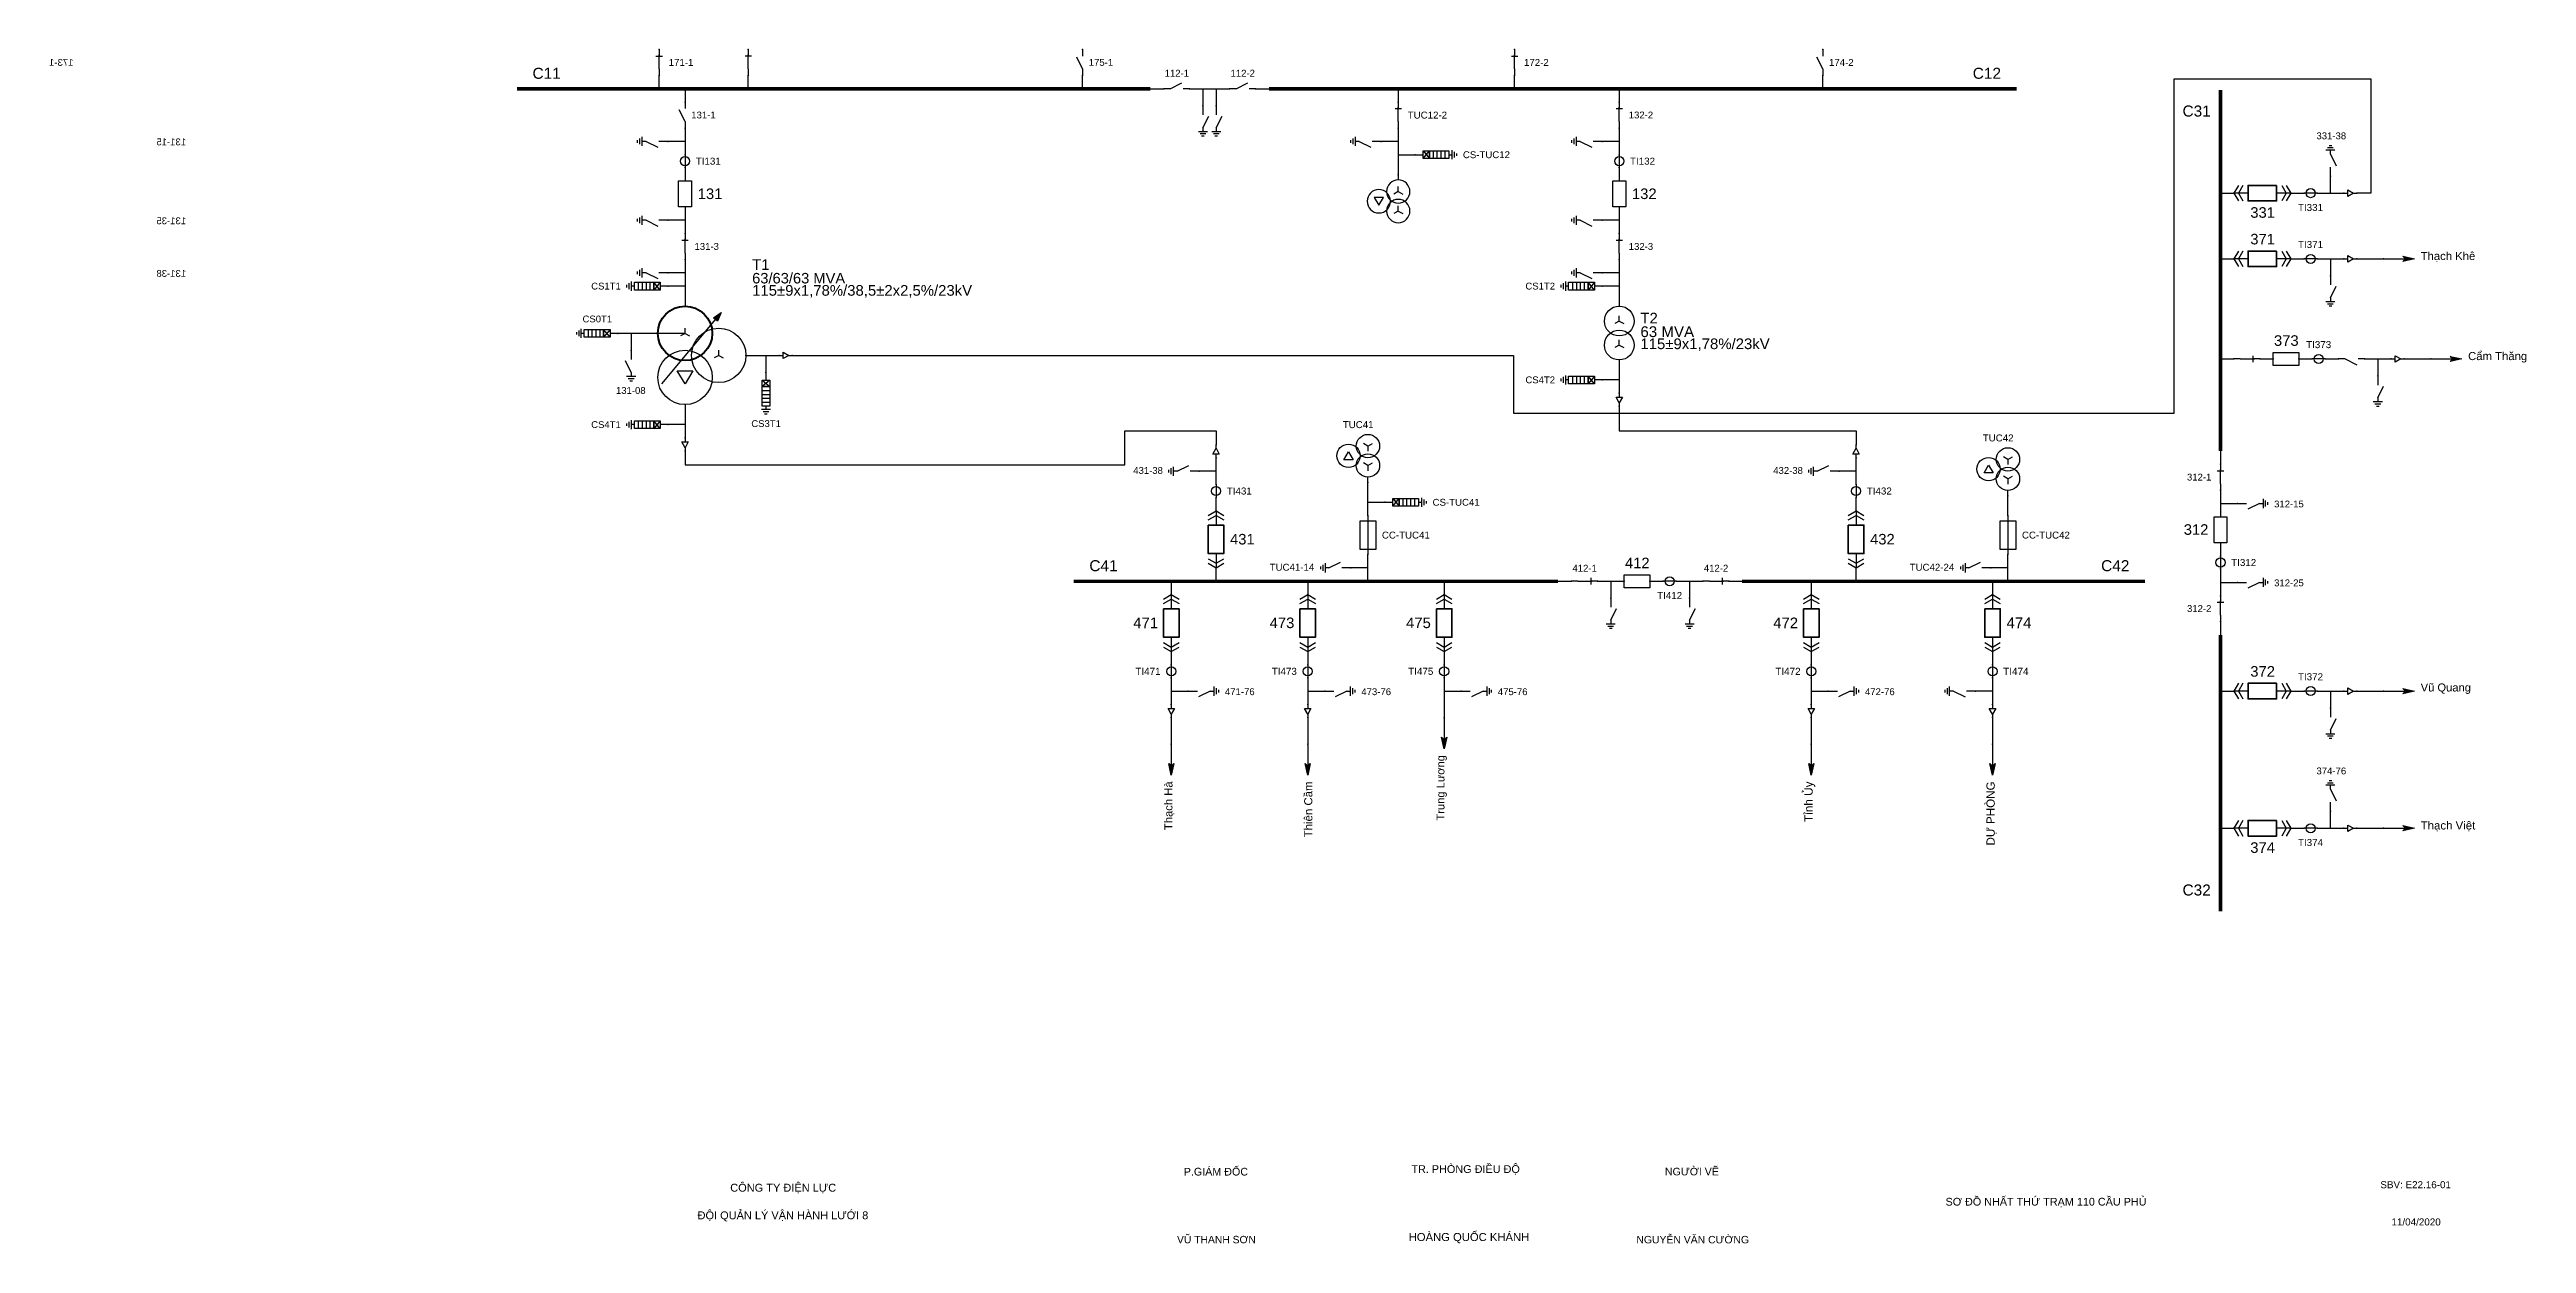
# Model space of a CAD drawing. Header units: millimetres. Extents: x -386 to 411, y 7 to 290.
# Drawn here: x -66.5 to 411.5, y 7.3 to 237.6 of the extents above; entities that cross this region are included whole.
import ezdxf

# ---------------------------------------------------------------- set-up
doc = ezdxf.new("R2010")
doc.units = ezdxf.units.MM
for name, color, linetype, lineweight in [('BUSBAR_110KV', 1, 'Continuous', 50), ('BUSBAR_22KV', 5, 'Continuous', 50), ('BUSBAR_35KV', 30, 'Continuous', 50), ('HV_110KV', 1, 'Continuous', 25), ('MV_22KV', 5, 'Continuous', 25), ('MV_35KV', 30, 'Continuous', 25)]:
    doc.layers.add(name, color=color, linetype=linetype, lineweight=lineweight)
doc.layers.add('SYM_PORTS', color=8, linetype='Continuous', plot=False)
doc.layers.add('TEXT', color=7, linetype='Continuous')
doc.styles.add('SLD_TEXT', font='arial.ttf')

msp = doc.modelspace()

# ---------------------------------------------------------------- texts
at = {"layer": 'TEXT', "attachment_point": 7, "style": 'SLD_TEXT'}
for s, insert, char_height in [('C11', (26.7, 231.96), 2.13), ('C12', (304.62, 231.96), 2.13), ('C31', (345.1, 224.68), 2.13), ('Thạch Khê', (391.06, 196.68), 1.559), ('63/63/63 MVA', (69.08, 192.48), 2.028), ('115±9x1,78%/38,5±2x2,5%/23kV', (69.08, 189.76), 2.0567), ('63 MVA', (240.49, 182.13), 2.085), ('115±9x1,78%/23kV', (240.49, 179.45), 2.0611), ('Cẩm Thăng', (400.21, 177.25), 1.563), ('C41', (134.15, 136.96), 2.13), ('C42', (329.4, 136.96), 2.13), ('Vũ Quang', (391.06, 113.32), 1.541), ('Thạch Việt', (391.06, 86.81), 1.578), ('C32', (345.1, 74.39), 2.13), ('CÔNG TY ĐIỆN LỰC', (64.85, 16.95), 1.5195), ('P.GIÁM ĐỐC', (152.37, 20.38), 1.48), ('TR. PHÒNG ĐIỀU ĐỘ', (196.29, 20.56), 1.4987), ('NGƯỜI VẼ', (245.22, 20.41), 1.46), ('SBV: E22.16-01', (383.28, 17.93), 1.3599), ('SƠ ĐỒ NHẤT THỨ TRẠM 110 CẦU PHỦ', (299.37, 14.27), 1.4925), ('ĐỘI QUẢN LÝ VẬN HÀNH LƯỚI 8', (58.55, 11.54), 1.5166), ('HOÀNG QUỐC KHÁNH', (195.78, 7.33), 1.5522), ('11/04/2020', (385.42, 10.74), 1.361), ('VŨ THANH SƠN', (151.07, 7.31), 1.4259), ('NGUYỄN VĂN CƯỜNG', (239.71, 7.29), 1.4379)]:
    msp.add_mtext(s, dxfattribs=dict(at, insert=insert, char_height=char_height))
at = {"layer": 'TEXT', "attachment_point": 7, "rotation": 90, "style": 'SLD_TEXT'}
for s, insert, char_height in [('Trung Lương', (203.14, 88.9), 1.5338), ('Thạch Hà', (150.53, 87.04), 1.551), ('Thiên Cầm', (177.21, 85.65), 1.578), ('Tỉnh Ủy', (274.23, 88.6), 1.626), ('DỰ PHÒNG', (309.22, 84.07), 1.603)]:
    msp.add_mtext(s, dxfattribs=dict(at, insert=insert, char_height=char_height))

# ---------------------------------------------------------------- blocks, each defined once
blk = doc.blocks.new('SYM_DISCONNECTOR_CLOSED')
at = {"lineweight": 25}
for points in [[(-0.625, 1.25), (0.625, 1.25)], [(0, 2.5), (0, 1.25)], [(0, -1.25), (0, 1.5)], [(0, -1.25), (0, -2.5)]]:
    blk.add_lwpolyline(points, dxfattribs=at)
at = {"layer": 'SYM_PORTS'}
for p in [(0, 2.5), (0, -2.5)]:
    blk.add_point(p, dxfattribs=at)
blk.add_attdef('DEVICE_CODE', (1.625, -0.5), '', height=2)
blk = doc.blocks.new('SYM_DISCONNECTOR_OPEN')
at = {"lineweight": 25}
for points in [[(0, -1.25), (-1.125, 1)], [(0, 2.5), (0, 1.25)], [(0, -1.25), (0, -2.5)]]:
    blk.add_lwpolyline(points, dxfattribs=at)
at = {"layer": 'SYM_PORTS'}
for p in [(0, 2.5), (0, -2.5)]:
    blk.add_point(p, dxfattribs=at)
blk.add_attdef('DEVICE_CODE', (1, -0.5), '', height=2)
blk = doc.blocks.new('SYM_EARTHING_SWITCH_OPEN')
at = {"lineweight": 25}
for points in [[(0, -1.25), (-1.125, 1)], [(0, 3), (0, 1.25)], [(-0.875, -2), (0.875, -2)], [(-0.5625, -2.4375), (0.5625, -2.4375)], [(-0.25, -2.875), (0.25, -2.875)], [(0, -1.25), (0, -2)]]:
    blk.add_lwpolyline(points, dxfattribs=at)
at = {"layer": 'SYM_PORTS'}
blk.add_point((0, 3), dxfattribs=at)
blk.add_attdef('DEVICE_CODE', (1.875, 0), '', height=2)
blk = doc.blocks.new('SYM_CURRENT_TRANSFORMER')
at = {"lineweight": 25}
blk.add_lwpolyline([(0, 1.25), (0, -1.25)], dxfattribs=at)
blk.add_circle((0, 0), 0.875, dxfattribs=at)
at = {"layer": 'SYM_PORTS'}
for p in [(0, 1.25), (0, -1.25)]:
    blk.add_point(p, dxfattribs=at)
blk.add_attdef('DEVICE_CODE', (1.875, -1.75), '', height=2)
at = {"flags": 1}
blk.add_attdef('RATIO', (1.875, -4.75), '', height=2, dxfattribs=at)
blk = doc.blocks.new('SYM_CIRCUIT_BREAKER')
at = {"lineweight": 25}
blk.add_lwpolyline([(-1.25, 2.5), (1.25, 2.5), (1.25, -2.5), (-1.25, -2.5)], close=True, dxfattribs=at)
at = {"layer": 'SYM_PORTS'}
for p in [(0, 2.5), (0, -2.5)]:
    blk.add_point(p, dxfattribs=at)
blk.add_attdef('DEVICE_CODE', (2.25, -0.5), '', height=2)
at = {"flags": 1}
blk.add_attdef('RATING', (2.25, -3.5), '', height=2, dxfattribs=at)
blk = doc.blocks.new('SYM_SURGE_ARRESTER')
at = {"lineweight": 25}
for points in [[(-0.75, 2.5), (0.75, 2.5), (0.75, 1.25), (-0.75, 1.25)], [(-0.75, 1.25), (0.75, 1.25), (0.75, -2.5), (-0.75, -2.5)]]:
    blk.add_lwpolyline(points, close=True, dxfattribs=at)
for points in [[(-0.75, 2.5), (0.75, 1.25)], [(0.75, 2.5), (-0.75, 1.25)], [(-0.75, 0.5), (0.75, 0.5)], [(0, 4), (0, 2.5)], [(-0.875, -3.125), (0.875, -3.125)], [(-0.75, -0.25), (0.75, -0.25)], [(-0.75, -1), (0.75, -1)], [(-0.75, -1.75), (0.75, -1.75)], [(-0.5625, -3.5625), (0.5625, -3.5625)], [(-0.25, -4), (0.25, -4)], [(0, -2.5), (0, -3.125)]]:
    blk.add_lwpolyline(points, dxfattribs=at)
at = {"layer": 'SYM_PORTS'}
blk.add_point((0, 4), dxfattribs=at)
blk.add_attdef('DEVICE_CODE', (1.875, 1), '', height=2)
blk = doc.blocks.new('SYM_TRANSFORMER_3W')
blk.add_hatch(color=7).paths.add_polyline_path([(3.75, 8.25), (3.0125, 6.575), (2.2375, 7.225)])
at = {"lineweight": 25}
for points in [[(-7.75, -5.5), (3.0125, 7.35)], [(-3.25, 4.25), (-3.25, 5.25)], [(-3.25, 4.25), (-8.5, 4.25)], [(-3.25, 4.25), (-4.1125, 3.75)], [(-3.25, 4.25), (-2.3875, 3.75)], [(3.25, 0), (2.3875, -0.5)], [(3.25, 0), (3.25, 1)], [(3.25, 0), (4.1125, -0.5)]]:
    blk.add_lwpolyline(points, dxfattribs=at)
for points in [[(3.75, 8.25), (3.0125, 6.575), (2.2375, 7.225)], [(-4.75, -3), (-1.75, -3), (-3.25, -5.5)]]:
    blk.add_lwpolyline(points, close=True, dxfattribs=at)
at = {"lineweight": 50}
blk.add_circle((-3.25, 4.25), 5.25, dxfattribs=at)
at = {"lineweight": 25}
for centre in [(3.25, 0), (-3.25, -4.25)]:
    blk.add_circle(centre, 5.25, dxfattribs=at)
at = {"layer": 'SYM_PORTS'}
for p in [(-3.25, 9.5), (-8.5, 4.25), (8.5, 0), (-3.25, -9.5)]:
    blk.add_point(p, dxfattribs=at)
blk.add_attdef('DEVICE_CODE', (9.5, 6.5), '', height=2)
at = {"flags": 1}
for tag, p in [('POWER', (9.5, 3.5)), ('VOLTAGE_RATIO', (9.5, 0.5))]:
    blk.add_attdef(tag, p, '', height=2, dxfattribs=at)
blk = doc.blocks.new('SYM_CABLE_TERMINATION')
at = {"lineweight": 25}
blk.add_lwpolyline([(-0.625, 0.5), (0.625, 0.5), (0, -0.625)], close=True, dxfattribs=at)
for points in [[(0, 1.25), (0, 0.5)], [(0, -0.625), (0, -1.25)]]:
    blk.add_lwpolyline(points, dxfattribs=at)
at = {"layer": 'SYM_PORTS'}
for p in [(0, 1.25), (0, -1.25)]:
    blk.add_point(p, dxfattribs=at)
blk = doc.blocks.new('SYM_TRANSFORMER_2W')
at = {"lineweight": 25}
for points in [[(0, 2.3125), (-0.8625, 1.8125)], [(0, 2.3125), (0, 3.3125)], [(0, 2.3125), (0.8625, 1.8125)], [(0, -2.3125), (-0.8625, -2.8125)], [(0, -2.3125), (0, -1.3125)], [(0, -2.3125), (0.8625, -2.8125)]]:
    blk.add_lwpolyline(points, dxfattribs=at)
for centre in [(0, 2.3125), (0, -2.3125)]:
    blk.add_circle(centre, 2.875, dxfattribs=at)
at = {"layer": 'SYM_PORTS'}
for p in [(0, 5.1875), (0, -5.1875)]:
    blk.add_point(p, dxfattribs=at)
blk.add_attdef('DEVICE_CODE', (3.875, 2.1875), '', height=2)
at = {"flags": 1}
for tag, p in [('POWER', (3.875, -0.8125)), ('VOLTAGE_RATIO', (3.875, -3.8125))]:
    blk.add_attdef(tag, p, '', height=2, dxfattribs=at)
blk = doc.blocks.new('SYM_DRAWOUT_BREAKER')
at = {"lineweight": 25}
for points in [[(-1.5, 4.625), (0, 5.5), (1.5, 4.625)], [(0, 5.5), (0, 2.75)], [(-1.5, 3.75), (0, 4.625), (1.5, 3.75)], [(-1.5, -3.75), (0, -4.625), (1.5, -3.75)], [(-1.5, -4.625), (0, -5.5), (1.5, -4.625)], [(0, -2.75), (0, -5.5)]]:
    blk.add_lwpolyline(points, dxfattribs=at)
at = {"lineweight": 35}
blk.add_lwpolyline([(-1.5, 2.75), (1.5, 2.75), (1.5, -2.75), (-1.5, -2.75)], close=True, dxfattribs=at)
at = {"layer": 'SYM_PORTS'}
for p in [(0, 5.5), (0, -5.5)]:
    blk.add_point(p, dxfattribs=at)
blk.add_attdef('DEVICE_CODE', (2.5, 2.5), '', height=2)
at = {"flags": 1}
blk.add_attdef('RATING', (2.5, -0.5), '', height=2, dxfattribs=at)
blk = doc.blocks.new('SYM_LINE_FEEDER_ARROW')
blk.add_hatch(color=7).paths.add_polyline_path([(0, -3), (-0.5, -0.75), (0, -1.25), (0.5, -0.75)])
at = {"lineweight": 25}
blk.add_lwpolyline([(0, 3), (0, -1.25)], dxfattribs=at)
blk.add_lwpolyline([(0, -3), (-0.5, -0.75), (0, -1.25), (0.5, -0.75)], close=True, dxfattribs=at)
at = {"layer": 'SYM_PORTS'}
blk.add_point((0, 3), dxfattribs=at)
blk.add_attdef('LINE_NAME', (1.5, 0), '', height=2)
blk = doc.blocks.new('SYM_FUSE_DISCONNECTOR')
at = {"lineweight": 25}
blk.add_lwpolyline([(-1.5, 2.75), (1.5, 2.75), (1.5, -2.75), (-1.5, -2.75)], close=True, dxfattribs=at)
blk.add_lwpolyline([(0, 3.75), (0, -3.75)], dxfattribs=at)
at = {"layer": 'SYM_PORTS'}
for p in [(0, 3.75), (0, -3.75)]:
    blk.add_point(p, dxfattribs=at)
blk.add_attdef('DEVICE_CODE', (2.5, 0.75), '', height=2)
at = {"flags": 1}
blk.add_attdef('RATING', (2.5, -2.25), '', height=2, dxfattribs=at)
blk = doc.blocks.new('SYM_VOLTAGE_TRANSFORMER')
at = {"lineweight": 25}
for points in [[(0, 1.375), (-0.8625, 0.875)], [(0, 4.625), (0, 3.625)], [(0, 1.375), (0, 2.375)], [(0, 1.375), (0.8625, 0.875)], [(0, -2.375), (-0.8625, -2.875)], [(0, -2.375), (0, -1.375)], [(0, -2.375), (0.8625, -2.875)]]:
    blk.add_lwpolyline(points, dxfattribs=at)
blk.add_lwpolyline([(2.875, 0.25), (4.625, 0.25), (3.75, -1.25)], close=True, dxfattribs=at)
for centre in [(0, 1.375), (3.75, -0.5), (0, -2.375)]:
    blk.add_circle(centre, 2.25, dxfattribs=at)
at = {"layer": 'SYM_PORTS'}
blk.add_point((0, 4.625), dxfattribs=at)
blk.add_attdef('DEVICE_CODE', (7, 1.625), '', height=2)
at = {"flags": 1}
blk.add_attdef('RATIO', (7, -1.375), '', height=2, dxfattribs=at)

# ---------------------------------------------------------------- linework, layer by layer
at = {"layer": 'BUSBAR_110KV', "const_width": 0.66}
for points in [[(23.7, 230.06), (145.93, 230.06)], [(168.79, 230.06), (313.08, 230.06)]]:
    msp.add_lwpolyline(points, dxfattribs=at)
at = {"layer": 'BUSBAR_22KV', "const_width": 0.66}
for points in [[(131.15, 135.06), (224.61, 135.06)], [(260.12, 135.06), (337.87, 135.06)]]:
    msp.add_lwpolyline(points, dxfattribs=at)
at = {"layer": 'BUSBAR_35KV', "const_width": 0.66}
for points in [[(352.43, 229.85), (352.43, 160.21)], [(352.43, 124.7), (352.43, 71.36)]]:
    msp.add_lwpolyline(points, dxfattribs=at)
at = {"layer": 'HV_110KV'}
for points in [[(51.15, 230.06), (51.15, 232.64)], [(56.13, 230.06), (56.13, 227.49)], [(68.34, 230.06), (68.34, 232.64)], [(132.83, 230.06), (132.83, 232.64)], [(145.93, 230.06), (148.5, 230.06)], [(153.5, 230.06), (156.07, 230.06)], [(156.07, 230.06), (156.07, 226.79)], [(156.07, 230.06), (158.64, 230.06)], [(158.64, 230.06), (158.64, 226.79)], [(158.64, 230.06), (161.21, 230.06)], [(166.21, 230.06), (168.79, 230.06)], [(193.76, 230.06), (193.76, 227.49)], [(216.21, 230.06), (216.21, 232.64)], [(236.41, 230.06), (236.41, 227.49)], [(275.68, 230.06), (275.68, 232.64)], [(56.13, 219.92), (52.85, 219.92)], [(56.13, 222.49), (56.13, 219.92)], [(56.13, 219.92), (56.13, 217.35)], [(193.76, 219.92), (190.48, 219.92)], [(193.76, 222.49), (193.76, 219.92)], [(193.76, 219.92), (193.76, 217.35)], [(236.41, 219.92), (233.13, 219.92)], [(236.41, 222.49), (236.41, 219.92)], [(236.41, 219.92), (236.41, 217.35)], [(193.76, 217.35), (197.04, 217.35)], [(193.76, 217.35), (193.76, 213.49)], [(56.13, 214.85), (56.13, 212.28)], [(236.41, 214.85), (236.41, 212.28)], [(56.13, 207.28), (56.13, 204.7)], [(236.41, 207.28), (236.41, 204.7)], [(56.13, 204.7), (52.85, 204.7)], [(56.13, 204.7), (56.13, 202.13)], [(236.41, 204.7), (233.13, 204.7)], [(236.41, 204.7), (236.41, 202.13)], [(56.13, 197.13), (56.13, 194.56)], [(236.41, 197.13), (236.41, 194.56)], [(56.13, 194.56), (52.85, 194.56)], [(56.13, 191.99), (52.85, 191.99)], [(56.13, 194.56), (56.13, 191.99)], [(56.13, 191.99), (56.13, 188.13)], [(236.41, 194.56), (233.13, 194.56)], [(236.41, 191.99), (233.13, 191.99)], [(236.41, 194.56), (236.41, 191.99)], [(236.41, 191.99), (236.41, 188.13)], [(45.74, 182.88), (43.17, 182.88)], [(50.88, 182.88), (45.74, 182.88)], [(45.74, 182.88), (45.74, 179.6)]]:
    msp.add_lwpolyline(points, dxfattribs=at)
at = {"layer": 'MV_22KV'}
for points in [[(236.41, 177.75), (236.41, 173.9)], [(236.41, 173.9), (233.13, 173.9)], [(236.41, 173.9), (236.41, 171.32)], [(56.13, 169.13), (56.13, 165.27)], [(236.41, 168.82), (236.41, 166.12), (236.41, 164.05), (282.11, 164.05), (282.11, 161.35)], [(56.13, 165.27), (52.85, 165.27)], [(56.13, 165.27), (56.13, 162.7)], [(56.13, 160.2), (56.13, 157.5), (141, 157.5), (141, 164.05), (158.6, 164.05), (158.6, 161.35)], [(158.6, 156.28), (158.6, 158.85)], [(282.11, 156.28), (282.11, 158.85)], [(158.6, 156.28), (155.33, 156.28)], [(158.6, 153.71), (158.6, 156.28)], [(187.91, 150.28), (187.91, 154.14)], [(282.11, 156.28), (278.83, 156.28)], [(282.11, 153.71), (282.11, 156.28)], [(158.6, 148.64), (158.6, 151.21)], [(187.91, 147.71), (187.91, 150.28)], [(187.91, 150.28), (191.19, 150.28)], [(282.11, 148.64), (282.11, 151.21)], [(311.42, 147.71), (311.42, 151.57)], [(187.91, 137.64), (187.91, 140.21)], [(311.42, 137.64), (311.42, 140.21)], [(149.96, 135.06), (149.96, 132.49)], [(158.6, 135.06), (158.6, 137.64)], [(176.29, 135.06), (176.29, 132.49)], [(187.91, 137.64), (184.64, 137.64)], [(187.91, 135.06), (187.91, 137.64)], [(202.62, 135.06), (202.62, 132.49)], [(224.61, 135.06), (227.18, 135.06)], [(232.18, 135.06), (234.76, 135.06)], [(234.76, 135.06), (234.76, 131.79)], [(234.76, 135.06), (237.33, 135.06)], [(242.33, 135.06), (244.9, 135.06)], [(247.4, 135.06), (249.97, 135.06)], [(249.97, 135.06), (249.97, 131.79)], [(249.97, 135.06), (252.54, 135.06)], [(257.54, 135.06), (260.12, 135.06)], [(273.47, 135.06), (273.47, 132.49)], [(282.11, 135.06), (282.11, 137.64)], [(311.42, 137.64), (308.14, 137.64)], [(308.44, 135.06), (308.44, 132.49)], [(311.42, 135.06), (311.42, 137.64)], [(149.96, 121.49), (149.96, 118.92)], [(176.29, 121.49), (176.29, 118.92)], [(202.62, 121.49), (202.62, 118.92)], [(273.47, 121.49), (273.47, 118.92)], [(308.44, 121.49), (308.44, 118.92)], [(149.96, 116.42), (149.96, 113.85)], [(176.29, 116.42), (176.29, 113.85)], [(202.62, 116.42), (202.62, 113.85)], [(273.47, 116.42), (273.47, 113.85)], [(308.44, 116.42), (308.44, 113.85)], [(149.96, 113.85), (153.24, 113.85)], [(149.96, 113.85), (149.96, 111.28)], [(176.29, 113.85), (179.57, 113.85)], [(176.29, 113.85), (176.29, 111.28)], [(202.62, 113.85), (205.9, 113.85)], [(202.62, 113.85), (202.62, 108.7)], [(273.47, 113.85), (276.74, 113.85)], [(273.47, 113.85), (273.47, 111.28)], [(308.44, 113.85), (305.16, 113.85)], [(308.44, 113.85), (308.44, 111.28)], [(149.96, 108.78), (149.96, 103.63)], [(176.29, 108.78), (176.29, 103.63)], [(273.47, 108.78), (273.47, 103.63)], [(308.44, 108.78), (308.44, 103.63)]]:
    msp.add_lwpolyline(points, dxfattribs=at)
at = {"layer": 'MV_35KV'}
for points in [[(76.81, 178.63), (79.51, 178.63), (216, 178.63), (216, 167.51), (343.5, 167.51), (343.5, 232.01), (381.42, 232.01), (381.42, 209.93), (378.72, 209.93)], [(373.64, 209.93), (373.64, 213.21)], [(352.43, 209.93), (355, 209.93)], [(366, 209.93), (368.57, 209.93)], [(371.07, 209.93), (373.64, 209.93)], [(373.64, 209.93), (376.22, 209.93)], [(352.43, 197.25), (355, 197.25)], [(366, 197.25), (368.57, 197.25)], [(371.07, 197.25), (373.64, 197.25)], [(373.64, 197.25), (373.64, 193.98)], [(373.64, 197.25), (376.22, 197.25)], [(378.72, 197.25), (383.86, 197.25)], [(67.88, 178.63), (71.74, 178.63)], [(71.74, 178.63), (71.74, 175.35)], [(71.74, 178.63), (74.31, 178.63)], [(352.43, 177.94), (355, 177.94)], [(360, 177.94), (362.57, 177.94)], [(367.57, 177.94), (370.14, 177.94)], [(372.64, 177.94), (375.22, 177.94)], [(380.22, 177.94), (382.79, 177.94)], [(382.79, 177.94), (382.79, 174.66)], [(382.79, 177.94), (385.36, 177.94)], [(387.86, 177.94), (393, 177.94)], [(352.43, 160.21), (352.43, 157.63)], [(352.43, 152.63), (352.43, 150.06)], [(352.43, 150.06), (355.7, 150.06)], [(352.43, 150.06), (352.43, 147.49)], [(352.43, 142.49), (352.43, 139.92)], [(352.43, 137.42), (352.43, 134.84)], [(352.43, 134.84), (355.7, 134.84)], [(352.43, 134.84), (352.43, 132.27)], [(352.43, 127.27), (352.43, 124.7)], [(352.43, 113.86), (355, 113.86)], [(366, 113.86), (368.57, 113.86)], [(371.07, 113.86), (373.64, 113.86)], [(373.64, 113.86), (373.64, 110.58)], [(373.64, 113.86), (376.22, 113.86)], [(378.72, 113.86), (383.86, 113.86)], [(352.43, 87.4), (355, 87.4)], [(366, 87.4), (368.57, 87.4)], [(371.07, 87.4), (373.64, 87.4)], [(373.64, 87.4), (373.64, 90.68)], [(373.64, 87.4), (376.22, 87.4)], [(378.72, 87.4), (383.86, 87.4)]]:
    msp.add_lwpolyline(points, dxfattribs=at)

# ---------------------------------------------------------------- block references
at = {"layer": 'HV_110KV'}
ref = msp.add_blockref('SYM_DISCONNECTOR_CLOSED', (68.34, 235.14), dxfattribs=dict(at, xscale=-1))
ref.add_attrib('DEVICE_CODE', '173-1', (61.87, 234.5), dxfattribs={"layer": 'TEXT', "extrusion": (0, 0, -1), "height": 1.321, "style": 'SLD_TEXT'})
ref = msp.add_blockref('SYM_DISCONNECTOR_CLOSED', (51.15, 235.14), dxfattribs=at)
ref.add_attrib('DEVICE_CODE', '171-1', (52.98, 234.48), dxfattribs={"layer": 'TEXT', "height": 1.332, "style": 'SLD_TEXT'})
ref = msp.add_blockref('SYM_DISCONNECTOR_OPEN', (132.83, 235.14), dxfattribs=at)
ref.add_attrib('DEVICE_CODE', '175-1', (134.03, 234.5), dxfattribs={"layer": 'TEXT', "height": 1.321, "style": 'SLD_TEXT'})
ref = msp.add_blockref('SYM_DISCONNECTOR_CLOSED', (216.21, 235.14), dxfattribs=at)
ref.add_attrib('DEVICE_CODE', '172-2', (218.03, 234.48), dxfattribs={"layer": 'TEXT', "height": 1.332, "style": 'SLD_TEXT'})
ref = msp.add_blockref('SYM_DISCONNECTOR_OPEN', (275.68, 235.14), dxfattribs=at)
ref.add_attrib('DEVICE_CODE', '174-2', (276.88, 234.48), dxfattribs={"layer": 'TEXT', "height": 1.332, "style": 'SLD_TEXT'})
ref = msp.add_blockref('SYM_DISCONNECTOR_OPEN', (151, 230.06), dxfattribs=dict(at, rotation=270))
ref.add_attrib('DEVICE_CODE', '112-1', (148.68, 232.41), dxfattribs={"layer": 'TEXT', "height": 1.318, "style": 'SLD_TEXT'})
ref = msp.add_blockref('SYM_DISCONNECTOR_OPEN', (163.71, 230.06), dxfattribs=dict(at, rotation=270))
ref.add_attrib('DEVICE_CODE', '112-2', (161.4, 232.41), dxfattribs={"layer": 'TEXT', "height": 1.318, "style": 'SLD_TEXT'})
ref = msp.add_blockref('SYM_EARTHING_SWITCH_OPEN', (158.64, 223.79), dxfattribs=dict(at, xscale=-1))
ref.add_attrib('DEVICE_CODE', '112-25', (161.58, 218.39), dxfattribs={"layer": 'TEXT', "extrusion": (0, 0, -1), "height": 1.316, "style": 'SLD_TEXT'})
ref = msp.add_blockref('SYM_EARTHING_SWITCH_OPEN', (156.07, 223.79), dxfattribs=dict(at, xscale=-1))
ref.add_attrib('DEVICE_CODE', '112-15', (153.38, 218.39), dxfattribs={"layer": 'TEXT', "extrusion": (0, 0, -1), "height": 1.316, "style": 'SLD_TEXT'})
ref = msp.add_blockref('SYM_DISCONNECTOR_OPEN', (56.13, 224.99), dxfattribs=at)
ref.add_attrib('DEVICE_CODE', '131-1', (57.33, 224.35), dxfattribs={"layer": 'TEXT', "height": 1.318, "style": 'SLD_TEXT'})
ref = msp.add_blockref('SYM_DISCONNECTOR_CLOSED', (193.76, 224.99), dxfattribs=at)
ref.add_attrib('DEVICE_CODE', 'TUC12-2', (195.59, 224.32), dxfattribs={"layer": 'TEXT', "height": 1.339, "style": 'SLD_TEXT'})
ref = msp.add_blockref('SYM_DISCONNECTOR_CLOSED', (236.41, 224.99), dxfattribs=at)
ref.add_attrib('DEVICE_CODE', '132-2', (238.24, 224.35), dxfattribs={"layer": 'TEXT', "height": 1.318, "style": 'SLD_TEXT'})
ref = msp.add_blockref('SYM_EARTHING_SWITCH_OPEN', (230.13, 219.92), dxfattribs=dict(at, xscale=-1, rotation=270))
ref.add_attrib('DEVICE_CODE', '132-25', (220.42, 219.16), dxfattribs={"layer": 'TEXT', "extrusion": (0, 0, -1), "height": 1.316, "style": 'SLD_TEXT'})
ref = msp.add_blockref('SYM_EARTHING_SWITCH_OPEN', (187.48, 219.92), dxfattribs=dict(at, xscale=-1, rotation=270))
ref.add_attrib('DEVICE_CODE', 'TUC12-24', (174.79, 219.13), dxfattribs={"layer": 'TEXT', "extrusion": (0, 0, -1), "height": 1.335, "style": 'SLD_TEXT'})
ref = msp.add_blockref('SYM_EARTHING_SWITCH_OPEN', (49.85, 219.92), dxfattribs=dict(at, xscale=-1, rotation=270))
ref.add_attrib('DEVICE_CODE', '131-15', (40.15, 219.16), dxfattribs={"layer": 'TEXT', "extrusion": (0, 0, -1), "height": 1.316, "style": 'SLD_TEXT'})
ref = msp.add_blockref('SYM_CURRENT_TRANSFORMER', (56.13, 216.1), dxfattribs=at)
ref.add_attrib('DEVICE_CODE', 'TI131', (58.21, 215.43), dxfattribs={"layer": 'TEXT', "height": 1.349, "style": 'SLD_TEXT'})
ref = msp.add_blockref('SYM_SURGE_ARRESTER', (201.04, 217.35), dxfattribs=dict(at, rotation=90))
ref.add_attrib('DEVICE_CODE', 'CS-TUC12', (206.24, 216.68), dxfattribs={"layer": 'TEXT', "height": 1.329, "style": 'SLD_TEXT'})
ref = msp.add_blockref('SYM_CURRENT_TRANSFORMER', (236.41, 216.1), dxfattribs=at)
ref.add_attrib('DEVICE_CODE', 'TI132', (238.49, 215.43), dxfattribs={"layer": 'TEXT', "height": 1.349, "style": 'SLD_TEXT'})
ref = msp.add_blockref('SYM_VOLTAGE_TRANSFORMER', (193.76, 208.86), dxfattribs=dict(at, xscale=-1))
ref.add_attrib('DEVICE_CODE', 'TUC12', (188.9, 201.68), dxfattribs={"layer": 'TEXT', "extrusion": (0, 0, -1), "height": 1.34, "style": 'SLD_TEXT'})
ref = msp.add_blockref('SYM_CIRCUIT_BREAKER', (56.13, 209.78), dxfattribs=at)
ref.add_attrib('DEVICE_CODE', '131', (58.58, 208.79), dxfattribs={"layer": 'TEXT', "height": 2.041, "style": 'SLD_TEXT'})
ref = msp.add_blockref('SYM_CIRCUIT_BREAKER', (236.41, 209.78), dxfattribs=at)
ref.add_attrib('DEVICE_CODE', '132', (238.86, 208.79), dxfattribs={"layer": 'TEXT', "height": 2.041, "style": 'SLD_TEXT'})
ref = msp.add_blockref('SYM_EARTHING_SWITCH_OPEN', (230.13, 204.7), dxfattribs=dict(at, xscale=-1, rotation=270))
ref.add_attrib('DEVICE_CODE', '132-35', (220.42, 203.94), dxfattribs={"layer": 'TEXT', "extrusion": (0, 0, -1), "height": 1.316, "style": 'SLD_TEXT'})
ref = msp.add_blockref('SYM_EARTHING_SWITCH_OPEN', (49.85, 204.7), dxfattribs=dict(at, xscale=-1, rotation=270))
ref.add_attrib('DEVICE_CODE', '131-35', (40.15, 203.94), dxfattribs={"layer": 'TEXT', "extrusion": (0, 0, -1), "height": 1.316, "style": 'SLD_TEXT'})
ref = msp.add_blockref('SYM_DISCONNECTOR_CLOSED', (56.13, 199.63), dxfattribs=at)
ref.add_attrib('DEVICE_CODE', '131-3', (57.96, 198.99), dxfattribs={"layer": 'TEXT', "height": 1.318, "style": 'SLD_TEXT'})
ref = msp.add_blockref('SYM_DISCONNECTOR_CLOSED', (236.41, 199.63), dxfattribs=at)
ref.add_attrib('DEVICE_CODE', '132-3', (238.24, 198.99), dxfattribs={"layer": 'TEXT', "height": 1.318, "style": 'SLD_TEXT'})
ref = msp.add_blockref('SYM_TRANSFORMER_3W', (59.38, 178.63), dxfattribs=at)
ref.add_attrib('DEVICE_CODE', 'T1', (69.08, 195.11), dxfattribs={"layer": 'TEXT', "height": 2.056, "style": 'SLD_TEXT'})
ref = msp.add_blockref('SYM_EARTHING_SWITCH_OPEN', (230.13, 194.56), dxfattribs=dict(at, xscale=-1, rotation=270))
ref.add_attrib('DEVICE_CODE', '132-38', (220.42, 193.79), dxfattribs={"layer": 'TEXT', "extrusion": (0, 0, -1), "height": 1.316, "style": 'SLD_TEXT'})
ref = msp.add_blockref('SYM_EARTHING_SWITCH_OPEN', (49.85, 194.56), dxfattribs=dict(at, xscale=-1, rotation=270))
ref.add_attrib('DEVICE_CODE', '131-38', (40.15, 193.79), dxfattribs={"layer": 'TEXT', "extrusion": (0, 0, -1), "height": 1.316, "style": 'SLD_TEXT'})
ref = msp.add_blockref('SYM_SURGE_ARRESTER', (48.85, 191.99), dxfattribs=dict(at, rotation=270))
ref.add_attrib('DEVICE_CODE', 'CS1T1', (38.02, 191.34), dxfattribs={"layer": 'TEXT', "height": 1.314, "style": 'SLD_TEXT'})
ref = msp.add_blockref('SYM_SURGE_ARRESTER', (229.13, 191.99), dxfattribs=dict(at, rotation=270))
ref.add_attrib('DEVICE_CODE', 'CS1T2', (218.3, 191.34), dxfattribs={"layer": 'TEXT', "height": 1.314, "style": 'SLD_TEXT'})
ref = msp.add_blockref('SYM_TRANSFORMER_2W', (236.41, 182.94), dxfattribs=at)
ref.add_attrib('DEVICE_CODE', 'T2', (240.49, 184.79), dxfattribs={"layer": 'TEXT', "height": 2.056, "style": 'SLD_TEXT'})
ref = msp.add_blockref('SYM_SURGE_ARRESTER', (39.17, 182.88), dxfattribs=dict(at, rotation=270))
ref.add_attrib('DEVICE_CODE', 'CS0T1', (36.35, 185), dxfattribs={"layer": 'TEXT', "height": 1.314, "style": 'SLD_TEXT'})
ref = msp.add_blockref('SYM_EARTHING_SWITCH_OPEN', (45.74, 176.6), dxfattribs=at)
ref.add_attrib('DEVICE_CODE', '131-08', (42.8, 171.2), dxfattribs={"layer": 'TEXT', "height": 1.316, "style": 'SLD_TEXT'})
at = {"layer": 'MV_22KV'}
ref = msp.add_blockref('SYM_SURGE_ARRESTER', (229.13, 173.9), dxfattribs=dict(at, rotation=270))
ref.add_attrib('DEVICE_CODE', 'CS4T2', (218.3, 173.25), dxfattribs={"layer": 'TEXT', "height": 1.314, "style": 'SLD_TEXT'})
for name, p in [('SYM_CABLE_TERMINATION', (236.41, 170.07)), ('SYM_CABLE_TERMINATION', (56.13, 161.45)), ('SYM_CABLE_TERMINATION', (149.96, 110.03)), ('SYM_CABLE_TERMINATION', (176.29, 110.03)), ('SYM_CABLE_TERMINATION', (273.47, 110.03)), ('SYM_CABLE_TERMINATION', (308.44, 110.03)), ('SYM_LINE_FEEDER_ARROW', (202.62, 105.7)), ('SYM_LINE_FEEDER_ARROW', (149.96, 100.63)), ('SYM_LINE_FEEDER_ARROW', (176.29, 100.63)), ('SYM_LINE_FEEDER_ARROW', (273.47, 100.63)), ('SYM_LINE_FEEDER_ARROW', (308.44, 100.63))]:
    msp.add_blockref(name, p, dxfattribs=at)
ref = msp.add_blockref('SYM_SURGE_ARRESTER', (48.85, 165.27), dxfattribs=dict(at, rotation=270))
ref.add_attrib('DEVICE_CODE', 'CS4T1', (38.02, 164.62), dxfattribs={"layer": 'TEXT', "height": 1.314, "style": 'SLD_TEXT'})
ref = msp.add_blockref('SYM_VOLTAGE_TRANSFORMER', (187.91, 158.76), dxfattribs=dict(at, rotation=180))
ref.add_attrib('DEVICE_CODE', 'TUC41', (183.06, 164.6), dxfattribs={"layer": 'TEXT', "height": 1.34, "style": 'SLD_TEXT'})
ref = msp.add_blockref('SYM_VOLTAGE_TRANSFORMER', (311.42, 156.19), dxfattribs=dict(at, rotation=180))
ref.add_attrib('DEVICE_CODE', 'TUC42', (306.56, 162.03), dxfattribs={"layer": 'TEXT', "height": 1.34, "style": 'SLD_TEXT'})
at = {"layer": 'MV_22KV', "rotation": 180}
for p in [(158.6, 160.1), (282.11, 160.1)]:
    msp.add_blockref('SYM_CABLE_TERMINATION', p, dxfattribs=at)
at = {"layer": 'MV_22KV'}
ref = msp.add_blockref('SYM_EARTHING_SWITCH_OPEN', (152.33, 156.28), dxfattribs=dict(at, rotation=270))
ref.add_attrib('DEVICE_CODE', '431-38', (142.62, 155.77), dxfattribs={"layer": 'TEXT', "height": 1.316, "style": 'SLD_TEXT'})
ref = msp.add_blockref('SYM_CURRENT_TRANSFORMER', (158.6, 152.46), dxfattribs=at)
ref.add_attrib('DEVICE_CODE', 'TI431', (160.68, 151.79), dxfattribs={"layer": 'TEXT', "height": 1.349, "style": 'SLD_TEXT'})
ref = msp.add_blockref('SYM_EARTHING_SWITCH_OPEN', (275.83, 156.28), dxfattribs=dict(at, rotation=270))
ref.add_attrib('DEVICE_CODE', '432-38', (266.12, 155.77), dxfattribs={"layer": 'TEXT', "height": 1.316, "style": 'SLD_TEXT'})
ref = msp.add_blockref('SYM_CURRENT_TRANSFORMER', (282.11, 152.46), dxfattribs=at)
ref.add_attrib('DEVICE_CODE', 'TI432', (284.18, 151.79), dxfattribs={"layer": 'TEXT', "height": 1.349, "style": 'SLD_TEXT'})
ref = msp.add_blockref('SYM_DRAWOUT_BREAKER', (158.6, 143.14), dxfattribs=at)
ref.add_attrib('DEVICE_CODE', '431', (161.3, 142.15), dxfattribs={"layer": 'TEXT', "height": 2.041, "style": 'SLD_TEXT'})
ref = msp.add_blockref('SYM_SURGE_ARRESTER', (195.19, 150.28), dxfattribs=dict(at, rotation=90))
ref.add_attrib('DEVICE_CODE', 'CS-TUC41', (200.39, 149.62), dxfattribs={"layer": 'TEXT', "height": 1.329, "style": 'SLD_TEXT'})
ref = msp.add_blockref('SYM_DRAWOUT_BREAKER', (282.11, 143.14), dxfattribs=at)
ref.add_attrib('DEVICE_CODE', '432', (284.81, 142.15), dxfattribs={"layer": 'TEXT', "height": 2.041, "style": 'SLD_TEXT'})
ref = msp.add_blockref('SYM_FUSE_DISCONNECTOR', (187.91, 143.96), dxfattribs=at)
ref.add_attrib('DEVICE_CODE', 'CC-TUC41', (190.61, 143.29), dxfattribs={"layer": 'TEXT', "height": 1.338, "style": 'SLD_TEXT'})
ref = msp.add_blockref('SYM_FUSE_DISCONNECTOR', (311.42, 143.96), dxfattribs=at)
ref.add_attrib('DEVICE_CODE', 'CC-TUC42', (314.12, 143.29), dxfattribs={"layer": 'TEXT', "height": 1.338, "style": 'SLD_TEXT'})
ref = msp.add_blockref('SYM_EARTHING_SWITCH_OPEN', (181.64, 137.64), dxfattribs=dict(at, rotation=270))
ref.add_attrib('DEVICE_CODE', 'TUC41-14', (168.95, 137.09), dxfattribs={"layer": 'TEXT', "height": 1.335, "style": 'SLD_TEXT'})
ref = msp.add_blockref('SYM_CIRCUIT_BREAKER', (239.83, 135.06), dxfattribs=dict(at, rotation=270))
ref.add_attrib('DEVICE_CODE', '412', (237.51, 137.56), dxfattribs={"layer": 'TEXT', "height": 2.037, "style": 'SLD_TEXT'})
ref = msp.add_blockref('SYM_EARTHING_SWITCH_OPEN', (305.14, 137.64), dxfattribs=dict(at, rotation=270))
ref.add_attrib('DEVICE_CODE', 'TUC42-24', (292.45, 137.09), dxfattribs={"layer": 'TEXT', "height": 1.335, "style": 'SLD_TEXT'})
ref = msp.add_blockref('SYM_DISCONNECTOR_CLOSED', (229.68, 135.06), dxfattribs=dict(at, rotation=270))
ref.add_attrib('DEVICE_CODE', '412-1', (227.37, 136.91), dxfattribs={"layer": 'TEXT', "height": 1.318, "style": 'SLD_TEXT'})
ref = msp.add_blockref('SYM_CURRENT_TRANSFORMER', (246.15, 135.06), dxfattribs=dict(at, rotation=270))
ref.add_attrib('DEVICE_CODE', 'TI412', (243.72, 131.63), dxfattribs={"layer": 'TEXT', "height": 1.349, "style": 'SLD_TEXT'})
ref = msp.add_blockref('SYM_DISCONNECTOR_CLOSED', (255.04, 135.06), dxfattribs=dict(at, rotation=270))
ref.add_attrib('DEVICE_CODE', '412-2', (252.73, 136.91), dxfattribs={"layer": 'TEXT', "height": 1.318, "style": 'SLD_TEXT'})
ref = msp.add_blockref('SYM_EARTHING_SWITCH_OPEN', (249.97, 128.79), dxfattribs=dict(at, xscale=-1))
ref.add_attrib('DEVICE_CODE', '412-25', (247.28, 123.39), dxfattribs={"layer": 'TEXT', "extrusion": (0, 0, -1), "height": 1.316, "style": 'SLD_TEXT'})
ref = msp.add_blockref('SYM_EARTHING_SWITCH_OPEN', (234.76, 128.79), dxfattribs=dict(at, xscale=-1))
ref.add_attrib('DEVICE_CODE', '412-15', (232.07, 123.39), dxfattribs={"layer": 'TEXT', "extrusion": (0, 0, -1), "height": 1.316, "style": 'SLD_TEXT'})
ref = msp.add_blockref('SYM_DRAWOUT_BREAKER', (149.96, 126.99), dxfattribs=at)
ref.add_attrib('DEVICE_CODE', '471', (142.62, 125.99), dxfattribs={"layer": 'TEXT', "height": 2.059, "style": 'SLD_TEXT'})
ref = msp.add_blockref('SYM_DRAWOUT_BREAKER', (176.29, 126.99), dxfattribs=at)
ref.add_attrib('DEVICE_CODE', '473', (168.95, 126.01), dxfattribs={"layer": 'TEXT', "height": 2.041, "style": 'SLD_TEXT'})
ref = msp.add_blockref('SYM_DRAWOUT_BREAKER', (202.62, 126.99), dxfattribs=at)
ref.add_attrib('DEVICE_CODE', '475', (195.28, 126.01), dxfattribs={"layer": 'TEXT', "height": 2.045, "style": 'SLD_TEXT'})
ref = msp.add_blockref('SYM_DRAWOUT_BREAKER', (273.47, 126.99), dxfattribs=at)
ref.add_attrib('DEVICE_CODE', '472', (266.12, 125.99), dxfattribs={"layer": 'TEXT', "height": 2.059, "style": 'SLD_TEXT'})
ref = msp.add_blockref('SYM_DRAWOUT_BREAKER', (308.44, 126.99), dxfattribs=at)
ref.add_attrib('DEVICE_CODE', '474', (311.14, 126), dxfattribs={"layer": 'TEXT', "height": 2.063, "style": 'SLD_TEXT'})
ref = msp.add_blockref('SYM_EARTHING_SWITCH_OPEN', (302.16, 113.85), dxfattribs=dict(at, xscale=-1, rotation=270))
ref.add_attrib('DEVICE_CODE', '474-76', (292.45, 113.08), dxfattribs={"layer": 'TEXT', "extrusion": (0, 0, -1), "height": 1.319, "style": 'SLD_TEXT'})
ref = msp.add_blockref('SYM_CURRENT_TRANSFORMER', (149.96, 117.67), dxfattribs=at)
ref.add_attrib('DEVICE_CODE', 'TI471', (143.03, 116.99), dxfattribs={"layer": 'TEXT', "height": 1.363, "style": 'SLD_TEXT'})
ref = msp.add_blockref('SYM_EARTHING_SWITCH_OPEN', (156.24, 113.85), dxfattribs=dict(at, rotation=90))
ref.add_attrib('DEVICE_CODE', '471-76', (160.31, 113.08), dxfattribs={"layer": 'TEXT', "height": 1.319, "style": 'SLD_TEXT'})
ref = msp.add_blockref('SYM_CURRENT_TRANSFORMER', (176.29, 117.67), dxfattribs=at)
ref.add_attrib('DEVICE_CODE', 'TI473', (169.36, 117), dxfattribs={"layer": 'TEXT', "height": 1.352, "style": 'SLD_TEXT'})
ref = msp.add_blockref('SYM_EARTHING_SWITCH_OPEN', (182.57, 113.85), dxfattribs=dict(at, rotation=90))
ref.add_attrib('DEVICE_CODE', '473-76', (186.64, 113.08), dxfattribs={"layer": 'TEXT', "height": 1.319, "style": 'SLD_TEXT'})
ref = msp.add_blockref('SYM_CURRENT_TRANSFORMER', (202.62, 117.67), dxfattribs=at)
ref.add_attrib('DEVICE_CODE', 'TI475', (195.69, 117), dxfattribs={"layer": 'TEXT', "height": 1.354, "style": 'SLD_TEXT'})
ref = msp.add_blockref('SYM_EARTHING_SWITCH_OPEN', (208.9, 113.85), dxfattribs=dict(at, rotation=90))
ref.add_attrib('DEVICE_CODE', '475-76', (212.97, 113.08), dxfattribs={"layer": 'TEXT', "height": 1.319, "style": 'SLD_TEXT'})
ref = msp.add_blockref('SYM_CURRENT_TRANSFORMER', (273.47, 117.67), dxfattribs=at)
ref.add_attrib('DEVICE_CODE', 'TI472', (266.53, 116.99), dxfattribs={"layer": 'TEXT', "height": 1.363, "style": 'SLD_TEXT'})
ref = msp.add_blockref('SYM_EARTHING_SWITCH_OPEN', (279.74, 113.85), dxfattribs=dict(at, rotation=90))
ref.add_attrib('DEVICE_CODE', '472-76', (283.82, 113.08), dxfattribs={"layer": 'TEXT', "height": 1.319, "style": 'SLD_TEXT'})
ref = msp.add_blockref('SYM_CURRENT_TRANSFORMER', (308.44, 117.67), dxfattribs=at)
ref.add_attrib('DEVICE_CODE', 'TI474', (310.51, 116.99), dxfattribs={"layer": 'TEXT', "height": 1.366, "style": 'SLD_TEXT'})
at = {"layer": 'MV_35KV'}
ref = msp.add_blockref('SYM_EARTHING_SWITCH_OPEN', (373.64, 216.21), dxfattribs=dict(at, rotation=180))
ref.add_attrib('DEVICE_CODE', '331-38', (370.95, 220.33), dxfattribs={"layer": 'TEXT', "height": 1.316, "style": 'SLD_TEXT'})
ref = msp.add_blockref('SYM_DRAWOUT_BREAKER', (360.5, 209.93), dxfattribs=dict(at, rotation=270))
ref.add_attrib('DEVICE_CODE', '331', (358.18, 205.18), dxfattribs={"layer": 'TEXT', "height": 2.041, "style": 'SLD_TEXT'})
ref = msp.add_blockref('SYM_CURRENT_TRANSFORMER', (369.82, 209.93), dxfattribs=dict(at, rotation=270))
ref.add_attrib('DEVICE_CODE', 'TI331', (367.39, 206.5), dxfattribs={"layer": 'TEXT', "height": 1.349, "style": 'SLD_TEXT'})
at = {"layer": 'MV_35KV', "rotation": 90}
for name, p in [('SYM_CABLE_TERMINATION', (377.47, 209.93)), ('SYM_CABLE_TERMINATION', (377.47, 197.25)), ('SYM_LINE_FEEDER_ARROW', (386.86, 197.25)), ('SYM_CABLE_TERMINATION', (75.56, 178.63)), ('SYM_CABLE_TERMINATION', (386.61, 177.94)), ('SYM_LINE_FEEDER_ARROW', (396, 177.94)), ('SYM_CABLE_TERMINATION', (377.47, 113.86)), ('SYM_LINE_FEEDER_ARROW', (386.86, 113.86)), ('SYM_CABLE_TERMINATION', (377.47, 87.4)), ('SYM_LINE_FEEDER_ARROW', (386.86, 87.4))]:
    msp.add_blockref(name, p, dxfattribs=at)
at = {"layer": 'MV_35KV'}
ref = msp.add_blockref('SYM_DRAWOUT_BREAKER', (360.5, 197.25), dxfattribs=dict(at, rotation=270))
ref.add_attrib('DEVICE_CODE', '371', (358.18, 200.04), dxfattribs={"layer": 'TEXT', "height": 2.041, "style": 'SLD_TEXT'})
ref = msp.add_blockref('SYM_CURRENT_TRANSFORMER', (369.82, 197.25), dxfattribs=dict(at, rotation=270))
ref.add_attrib('DEVICE_CODE', 'TI371', (367.39, 199.34), dxfattribs={"layer": 'TEXT', "height": 1.352, "style": 'SLD_TEXT'})
ref = msp.add_blockref('SYM_EARTHING_SWITCH_OPEN', (373.64, 190.98), dxfattribs=dict(at, xscale=-1))
ref.add_attrib('DEVICE_CODE', '371-76', (370.95, 185.57), dxfattribs={"layer": 'TEXT', "extrusion": (0, 0, -1), "height": 1.319, "style": 'SLD_TEXT'})
ref = msp.add_blockref('SYM_CIRCUIT_BREAKER', (365.07, 177.94), dxfattribs=dict(at, rotation=270))
ref.add_attrib('DEVICE_CODE', '373', (362.75, 180.47), dxfattribs={"layer": 'TEXT', "height": 2.041, "style": 'SLD_TEXT'})
ref = msp.add_blockref('SYM_DISCONNECTOR_OPEN', (377.72, 177.94), dxfattribs=dict(at, xscale=-1, rotation=270))
ref.add_attrib('DEVICE_CODE', '373-7', (375.4, 179.18), dxfattribs={"layer": 'TEXT', "extrusion": (0, 0, -1), "height": 1.321, "style": 'SLD_TEXT'})
ref = msp.add_blockref('SYM_DISCONNECTOR_CLOSED', (357.5, 177.94), dxfattribs=dict(at, xscale=-1, rotation=270))
ref.add_attrib('DEVICE_CODE', '373-1', (355.18, 179.81), dxfattribs={"layer": 'TEXT', "extrusion": (0, 0, -1), "height": 1.321, "style": 'SLD_TEXT'})
ref = msp.add_blockref('SYM_CURRENT_TRANSFORMER', (371.39, 177.94), dxfattribs=dict(at, rotation=270))
ref.add_attrib('DEVICE_CODE', 'TI373', (368.96, 180.03), dxfattribs={"layer": 'TEXT', "height": 1.352, "style": 'SLD_TEXT'})
ref = msp.add_blockref('SYM_EARTHING_SWITCH_OPEN', (382.79, 171.66), dxfattribs=dict(at, xscale=-1))
ref.add_attrib('DEVICE_CODE', '373-76', (380.1, 166.26), dxfattribs={"layer": 'TEXT', "extrusion": (0, 0, -1), "height": 1.319, "style": 'SLD_TEXT'})
ref = msp.add_blockref('SYM_SURGE_ARRESTER', (71.74, 171.35), dxfattribs=at)
ref.add_attrib('DEVICE_CODE', 'CS3T1', (68.92, 164.81), dxfattribs={"layer": 'TEXT', "height": 1.314, "style": 'SLD_TEXT'})
ref = msp.add_blockref('SYM_DISCONNECTOR_CLOSED', (352.43, 155.13), dxfattribs=at)
ref.add_attrib('DEVICE_CODE', '312-1', (345.96, 154.49), dxfattribs={"layer": 'TEXT', "height": 1.318, "style": 'SLD_TEXT'})
ref = msp.add_blockref('SYM_EARTHING_SWITCH_OPEN', (358.7, 150.06), dxfattribs=dict(at, rotation=90))
ref.add_attrib('DEVICE_CODE', '312-15', (362.78, 149.3), dxfattribs={"layer": 'TEXT', "height": 1.316, "style": 'SLD_TEXT'})
ref = msp.add_blockref('SYM_CIRCUIT_BREAKER', (352.43, 144.99), dxfattribs=at)
ref.add_attrib('DEVICE_CODE', '312', (345.34, 144.01), dxfattribs={"layer": 'TEXT', "height": 2.041, "style": 'SLD_TEXT'})
ref = msp.add_blockref('SYM_CURRENT_TRANSFORMER', (352.43, 138.67), dxfattribs=at)
ref.add_attrib('DEVICE_CODE', 'TI312', (354.5, 137.99), dxfattribs={"layer": 'TEXT', "height": 1.349, "style": 'SLD_TEXT'})
ref = msp.add_blockref('SYM_EARTHING_SWITCH_OPEN', (358.7, 134.84), dxfattribs=dict(at, rotation=90))
ref.add_attrib('DEVICE_CODE', '312-25', (362.78, 134.08), dxfattribs={"layer": 'TEXT', "height": 1.316, "style": 'SLD_TEXT'})
ref = msp.add_blockref('SYM_DISCONNECTOR_CLOSED', (352.43, 129.77), dxfattribs=at)
ref.add_attrib('DEVICE_CODE', '312-2', (345.96, 129.13), dxfattribs={"layer": 'TEXT', "height": 1.318, "style": 'SLD_TEXT'})
ref = msp.add_blockref('SYM_DRAWOUT_BREAKER', (360.5, 113.86), dxfattribs=dict(at, rotation=270))
ref.add_attrib('DEVICE_CODE', '372', (358.18, 116.64), dxfattribs={"layer": 'TEXT', "height": 2.041, "style": 'SLD_TEXT'})
ref = msp.add_blockref('SYM_CURRENT_TRANSFORMER', (369.82, 113.86), dxfattribs=dict(at, rotation=270))
ref.add_attrib('DEVICE_CODE', 'TI372', (367.39, 115.95), dxfattribs={"layer": 'TEXT', "height": 1.352, "style": 'SLD_TEXT'})
ref = msp.add_blockref('SYM_EARTHING_SWITCH_OPEN', (373.64, 107.58), dxfattribs=dict(at, xscale=-1))
ref.add_attrib('DEVICE_CODE', '372-76', (370.95, 102.18), dxfattribs={"layer": 'TEXT', "extrusion": (0, 0, -1), "height": 1.319, "style": 'SLD_TEXT'})
ref = msp.add_blockref('SYM_EARTHING_SWITCH_OPEN', (373.64, 93.68), dxfattribs=dict(at, rotation=180))
ref.add_attrib('DEVICE_CODE', '374-76', (370.95, 97.8), dxfattribs={"layer": 'TEXT', "height": 1.319, "style": 'SLD_TEXT'})
ref = msp.add_blockref('SYM_DRAWOUT_BREAKER', (360.5, 87.4), dxfattribs=dict(at, rotation=270))
ref.add_attrib('DEVICE_CODE', '374', (358.18, 82.65), dxfattribs={"layer": 'TEXT', "height": 2.041, "style": 'SLD_TEXT'})
ref = msp.add_blockref('SYM_CURRENT_TRANSFORMER', (369.82, 87.4), dxfattribs=dict(at, rotation=270))
ref.add_attrib('DEVICE_CODE', 'TI374', (367.39, 83.97), dxfattribs={"layer": 'TEXT', "height": 1.352, "style": 'SLD_TEXT'})

msp.set_redraw_order([(e.dxf.handle, doc.entitydb.next_handle()) for e in msp.query("TEXT MTEXT ATTDEF DIMENSION ARC_DIMENSION")])  # texts and dimensions are drawn at this point

doc.saveas('drawing.dxf')
